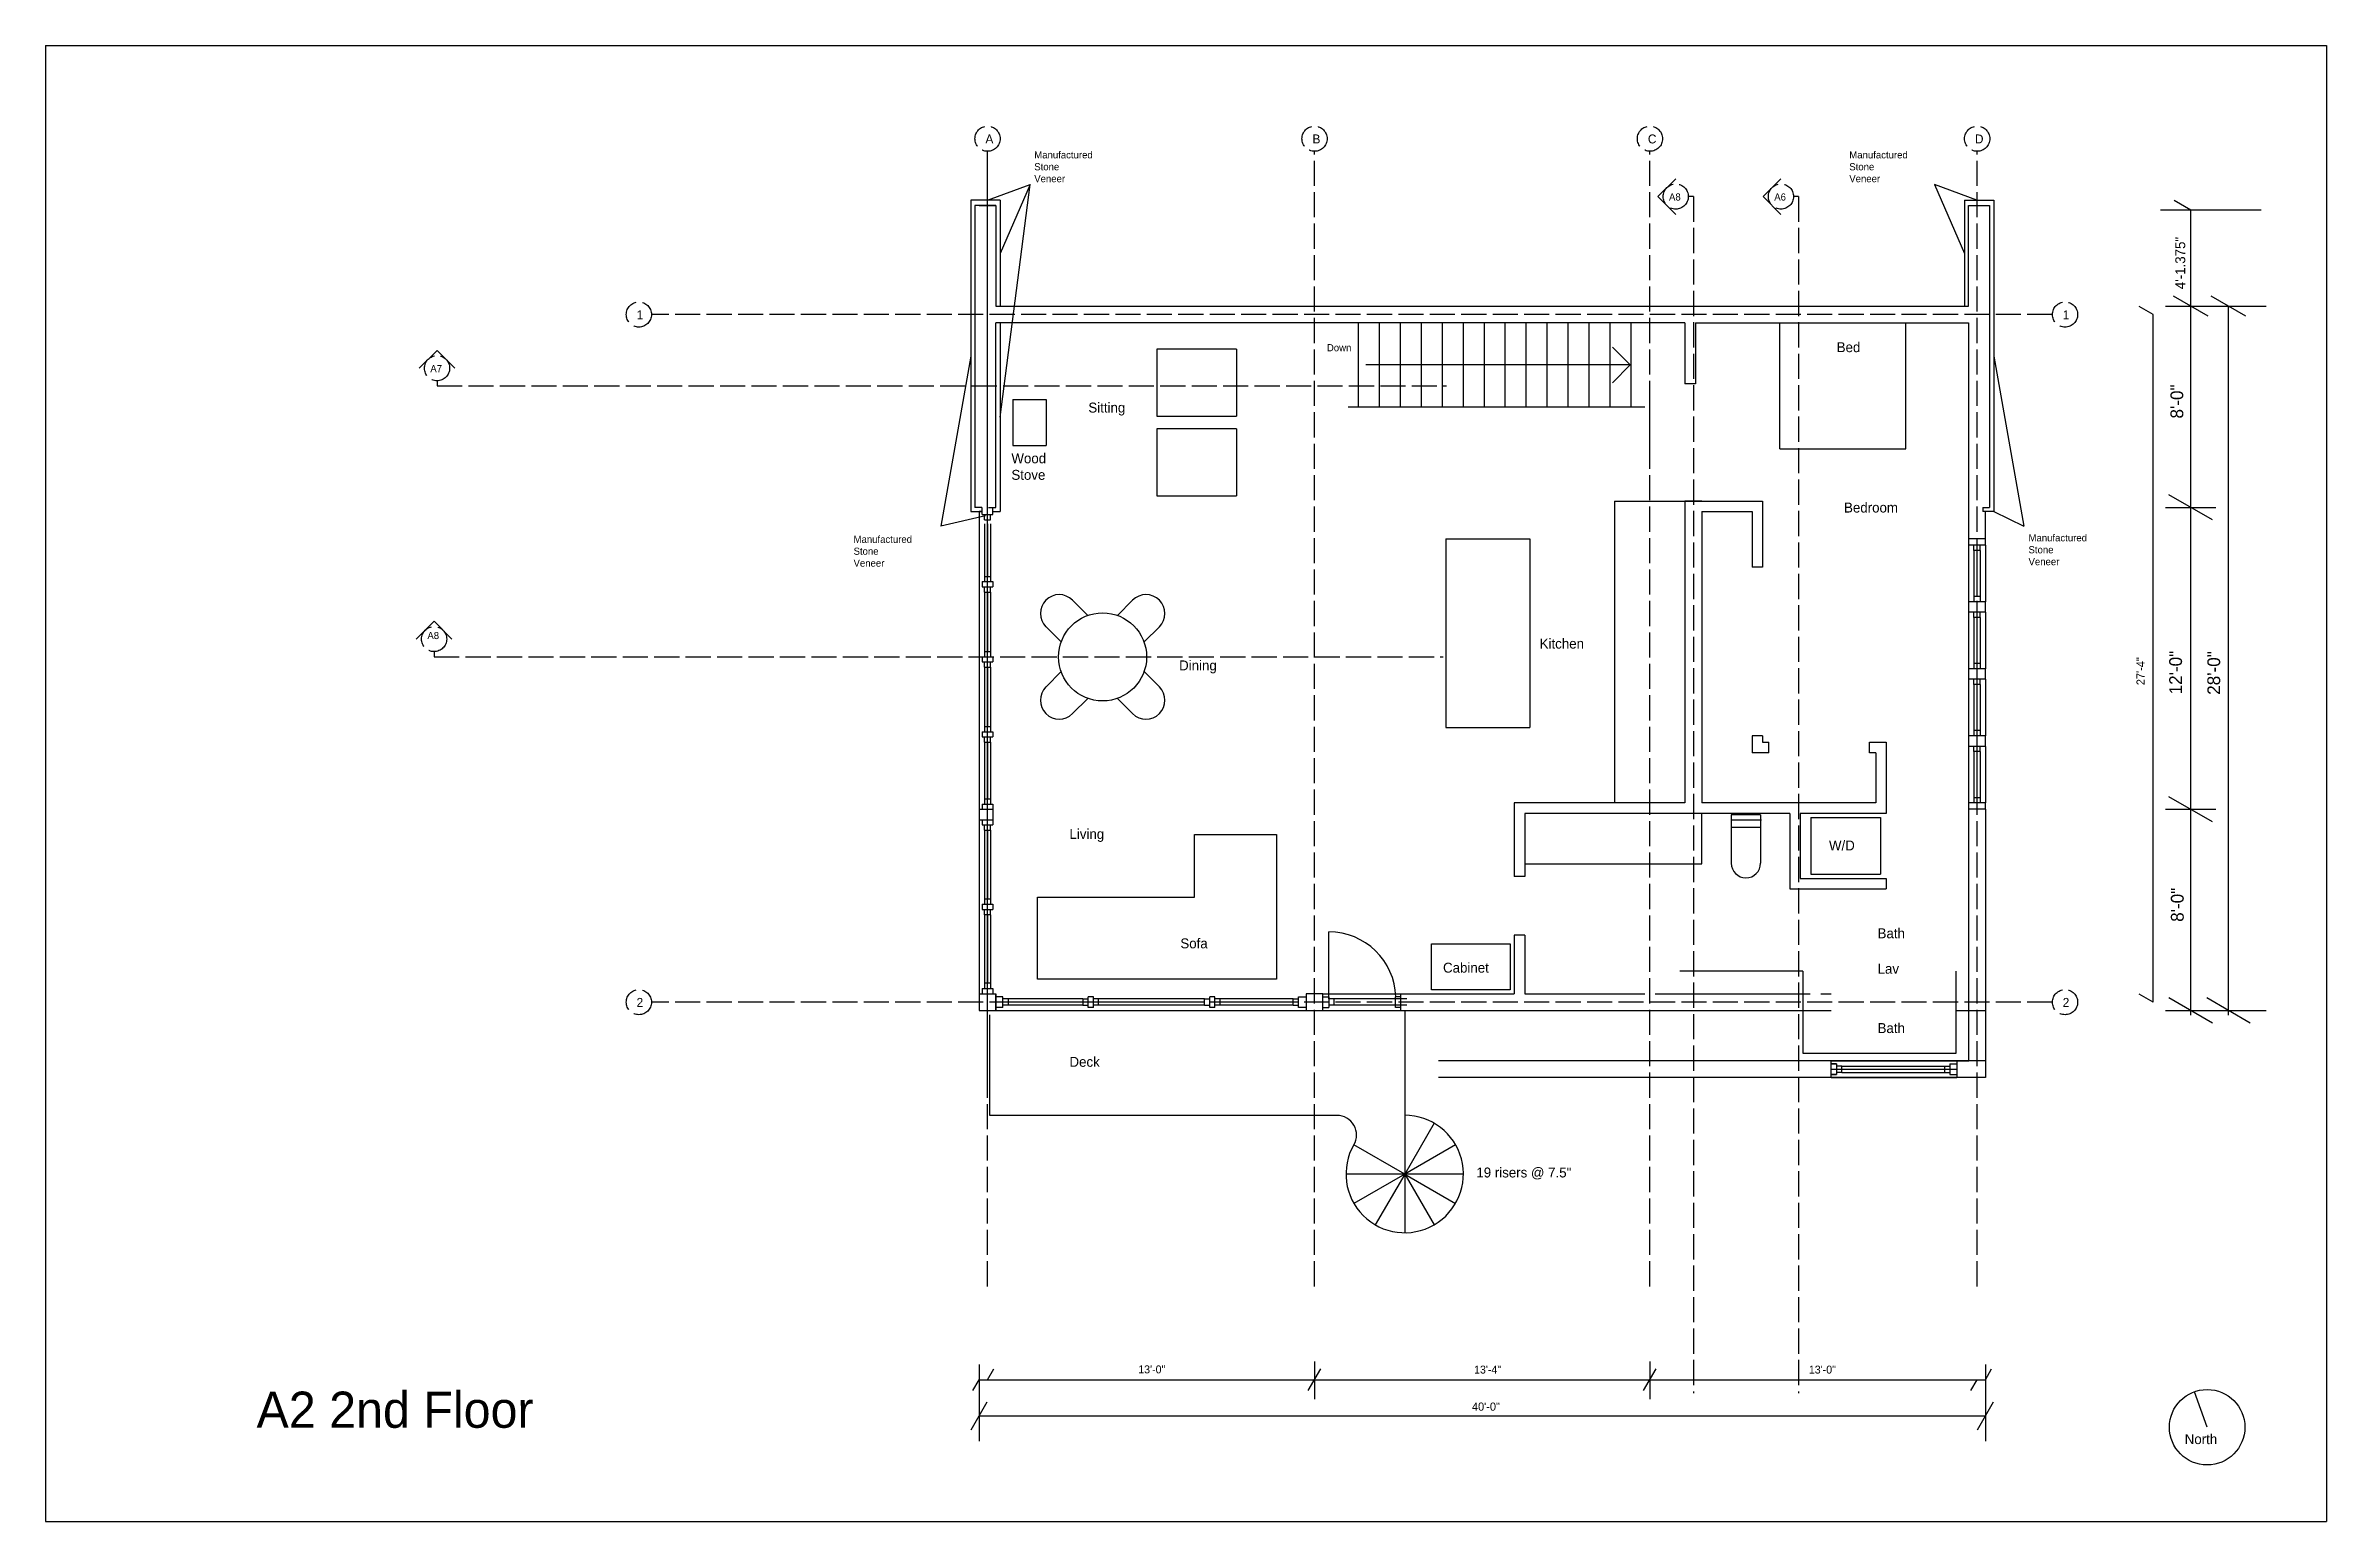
# Model space of a CAD drawing. Header units: inches. Extents: x -5028 to 8475, y 452 to 3434.
# Drawn here: x -2630 to -1542, y 1971 to 2675 of the extents above; entities that cross this region are included whole.
import ezdxf

# ---------------------------------------------------------------- set-up
doc = ezdxf.new("R2010")
doc.units = ezdxf.units.IN
doc.header["$MEASUREMENT"] = 0
doc.linetypes.add('ACAD_ISO02W100', pattern=[15, 12, -3])
for name, color, linetype in [('const', 7, 'Continuous'), ('e1', 7, 'Continuous'), ('e2', 251, 'Continuous'), ('glass', 172, 'Continuous'), ('grid', 252, 'ACAD_ISO02W100'), ('millwork', 253, 'Continuous'), ('sills', 105, 'Continuous'), ('stairs', 140, 'Continuous'), ('walls', 7, 'Continuous')]:
    doc.layers.add(name, color=color, linetype=linetype)

msp = doc.modelspace()

# ---------------------------------------------------------------- texts
at = {"layer": 'const', "attachment_point": 1}
for s, insert, char_height, width in [('A', (-2182, 2632.4), 4.26, 1625.197), ('\\pt3.4098;Manufactured^JStone^JVeneer', (-2158.7, 2624.4), 3.41, 1300.158), ('B', (-2026, 2632.4), 4.26, 1625.197), ('C', (-1866, 2632.4), 4.26, 1625.197), ('\\pt3.4098;Manufactured^JStone^JVeneer', (-1769.9, 2624.4), 3.41, 1300.158), ('D', (-1710, 2632.4), 4.26, 1625.197), ('A8', (-1855.9, 2604.3), 3.41, 1300.158), ('A6', (-1805.7, 2604.3), 3.41, 1300.158), ('1', (-2348.4, 2548.5), 4.26, 1625.197), ('1', (-1668.1, 2548.5), 4.26, 1625.197), ('\\pt3.4098;Down', (-2019.1, 2532.4), 3.41, 1300.158), ('Bed', (-1775.9, 2533.3), 4.74, 1805.775), ('A7', (-2446.8, 2522.4), 3.41, 1300.158), ('Sitting', (-2132.9, 2504.5), 4.74, 1805.775), ('Wood^JStove', (-2169.6, 2480.3), 4.736, 1805.775), ('\\PBedroom', (-1772.4, 2464.7), 4.74, 1805.775), ('\\pt3.4098;Manufactured^JStone^JVeneer', (-2244.9, 2441), 3.41, 1300.158), ('\\pt3.4098;Manufactured^JStone^JVeneer', (-1684.4, 2441.7), 3.41, 1300.158), ('A8', (-2448.2, 2395.1), 3.41, 1300.158), ('\\PKitchen', (-1917.6, 2399.8), 4.74, 1805.775), ('\\PDining', (-2089.6, 2389.4), 4.74, 1805.775), ('Living', (-2141.9, 2301.1), 4.74, 1805.775), ('W/D', (-1779.6, 2295.6), 4.74, 1805.775), ('Bath', (-1756.4, 2253.7), 4.74, 1805.775), ('Sofa', (-2089, 2248.9), 4.74, 1805.775), ('Cabinet', (-1963.7, 2237.3), 4.74, 1805.775), ('Lav', (-1756.4, 2236.8), 4.74, 1805.775), ('2', (-2348.4, 2220.5), 4.26, 1625.197), ('2', (-1668.1, 2220.5), 4.26, 1625.197), ('Bath', (-1756.4, 2208.5), 4.74, 1805.775), ('Deck', (-2141.9, 2192.4), 4.74, 1805.775), ('19 risers @ 7.5"', (-1947.8, 2139.6), 4.736, 1805.775), ('13\'-0"', (-2109.1, 2045.2), 3.79, 1444.62), ('13\'-4"', (-1948.9, 2045.1), 3.79, 1444.62), ('13\'-0"', (-1789.2, 2045.1), 3.79, 1444.62), ('A2 2nd Floor', (-2529.7, 2032.7), 17.262, 6582.049), ('40\'-0"', (-1949.9, 2027.5), 3.91, 1491.22), ('North', (-1609.9, 2012.4), 4.74, 1805.775)]:
    msp.add_mtext(s, dxfattribs=dict(at, insert=insert, char_height=char_height, width=width))
at = {"layer": 'const', "attachment_point": 1, "rotation": 90}
for s, insert, char_height, width in [('4\'-1.375"', (-1614.4, 2558.6), 4.74, 1805.775), ('8\'-0"', (-1616.7, 2496.9), 6.11, 2330.032), ('27\'-4"', (-1632.9, 2369.7), 3.91, 1491.22), ('12\'-0"', (-1617.3, 2365.3), 6.11, 2330.032), ('28\'-0"', (-1599.1, 2365.1), 6.11, 2330.032), ('8\'-0"', (-1616.5, 2256.8), 6.11, 2330.032)]:
    msp.add_mtext(s, dxfattribs=dict(at, insert=insert, char_height=char_height, width=width))

# ---------------------------------------------------------------- linework, layer by layer
for p, q in [((-2630.3, 2674.8), (-1542.3, 2674.8)), ((-2630.3, 2674.8), (-2630.3, 1970.8)), ((-1542.3, 2674.8), (-1542.3, 1970.8)), ((-2630.3, 1970.8), (-1542.3, 1970.8))]:
    msp.add_line(p, q)
at = {"layer": 'const'}
for p, q in [((-1607, 2596.3), (-1614.9, 2600.9)), ((-1573.4, 2596.3), (-1621.4, 2596.3)), ((-1607, 2212.3), (-1607, 2596.3)), ((-1625, 2546.5), (-1631.6, 2550.3)), ((-1625, 2218.5), (-1625, 2546.5)), ((-1619, 2550.5), (-1571, 2550.5)), ((-1598.7, 2545.7), (-1615.3, 2555.3)), ((-1580.7, 2545.7), (-1597.3, 2555.3)), ((-1589, 2212.3), (-1589, 2550.5)), ((-1596.6, 2448.5), (-1617.4, 2460.5)), ((-1619, 2454.5), (-1595, 2454.5)), ((-1619, 2310.5), (-1595, 2310.5)), ((-1596.6, 2304.5), (-1617.4, 2316.5)), ((-1625, 2218.5), (-1631.6, 2222.3)), ((-1596.6, 2208.5), (-1617.4, 2220.5)), ((-1578.6, 2208.5), (-1599.4, 2220.5)), ((-1619, 2214.5), (-1571, 2214.5)), ((-2185, 2045.7), (-2185, 2009.1)), ((-1705, 2045.7), (-1705, 2009.1)), ((-2188, 2033.2), (-2185, 2038.4)), ((-2185, 2038.4), (-1705, 2038.4)), ((-2181, 2038.4), (-2178, 2043.6)), ((-2028, 2033.2), (-2022, 2043.6)), ((-1868, 2033.2), (-1862, 2043.6)), ((-1711.9, 2033.2), (-1708.9, 2038.4)), ((-1705, 2038.4), (-1702, 2043.6)), ((-2188.8, 2014.5), (-2181.1, 2027.8)), ((-1708.8, 2014.5), (-1701.1, 2027.8)), ((-2185, 2021.1), (-1705, 2021.1))]:
    msp.add_line(p, q, dxfattribs=at)
at = {"layer": 'e1'}
for p, q in [((-1705, 2436.5), (-1705, 2452.5)), ((-1705, 2404.5), (-1705, 2409.5)), ((-1705, 2372.5), (-1705, 2377.5)), ((-1705, 2340.5), (-1705, 2345.5)), ((-1705, 2310.5), (-1712.9, 2310.5)), ((-1705, 2310.5), (-1705, 2313.5)), ((-1705, 2310.5), (-1705, 2214.5)), ((-1983.8, 2222.5), (-1929.7, 2222.5)), ((-1924.7, 2222.5), (-1867.5, 2222.5)), ((-1862.5, 2222.5), (-1788.5, 2222.5)), ((-1783.5, 2222.5), (-1778.5, 2222.5)), ((-1983.8, 2214.5), (-1778.5, 2214.5)), ((-1718.6, 2214.5), (-1705, 2214.5)), ((-1718.6, 2190.5), (-1712.9, 2190.5))]:
    msp.add_line(p, q, dxfattribs=at)
msp.add_circle((-1599.2, 2015.7), 18, dxfattribs=at)
at = {"layer": 'e2'}
for p, q in [((-1844.3, 2602.8), (-1846.7, 2602.8)), ((-1794.1, 2602.8), (-1796.5, 2602.8)), ((-2185, 2452.5), (-2185, 2310.5)), ((-2185, 2305.5), (-2185, 2222.5)), ((-2177, 2214.5), (-2029, 2214.5)), ((-2021, 2214.5), (-1983.8, 2214.5)), ((-1978.2, 2214.5), (-1869, 2214.5))]:
    msp.add_line(p, q, dxfattribs=at)
at = {"layer": 'glass'}
for p, q in [((-2182.5, 2446.6), (-2182.5, 2421.6)), ((-2179.5, 2446.6), (-2179.5, 2421.6)), ((-1710.5, 2434), (-1710.5, 2412)), ((-1707.5, 2434), (-1707.5, 2412)), ((-2182.5, 2414.1), (-2182.5, 2385.8)), ((-2179.5, 2414.1), (-2179.5, 2385.8)), ((-1710.5, 2402), (-1710.5, 2380)), ((-1707.5, 2402), (-1707.5, 2380)), ((-2182.5, 2378.3), (-2182.5, 2350)), ((-2179.5, 2378.3), (-2179.5, 2350)), ((-1710.5, 2370), (-1710.5, 2348)), ((-1707.5, 2370), (-1707.5, 2348)), ((-2182.5, 2342.5), (-2182.5, 2315.5)), ((-2179.5, 2342.5), (-2179.5, 2315.5)), ((-1710.5, 2338), (-1710.5, 2316)), ((-1707.5, 2338), (-1707.5, 2316)), ((-2182.5, 2300.5), (-2182.5, 2267.7)), ((-2179.5, 2300.5), (-2179.5, 2267.7)), ((-2182.5, 2260.2), (-2182.5, 2227.5)), ((-2179.5, 2260.2), (-2179.5, 2227.5)), ((-2135.5, 2220), (-2171.2, 2220)), ((-2077.5, 2220), (-2128, 2220)), ((-2035.2, 2220), (-2070, 2220)), ((-1981, 2220), (-2015.7, 2220)), ((-2135.5, 2217), (-2171.2, 2217)), ((-2077.5, 2217), (-2128, 2217)), ((-2035.2, 2217), (-2070, 2217)), ((-1981, 2217), (-2015.7, 2217)), ((-1773.5, 2188), (-1724.4, 2188)), ((-1773.5, 2185), (-1724.4, 2185))]:
    msp.add_line(p, q, dxfattribs=at)
at = {"layer": 'grid'}
for p, q in [((-2181, 2082.9), (-2181, 2624.4)), ((-2181, 2179.9), (-2181, 2624.4)), ((-2025, 2082.9), (-2025, 2624.4)), ((-1865, 2082.9), (-1865, 2624.4)), ((-1708.9, 2082.9), (-1708.9, 2624.4)), ((-1844.3, 2602.8), (-1844.3, 2031.9)), ((-1794.1, 2602.8), (-1794.1, 2031.9)), ((-1673, 2546.5), (-2341.3, 2546.5)), ((-2443.6, 2514.9), (-2443.6, 2512.5)), ((-2443.6, 2512.5), (-1962.1, 2512.5)), ((-2445, 2385.7), (-2445, 2383.2)), ((-2445, 2383.2), (-1963.6, 2383.2)), ((-1673, 2218.5), (-2341.3, 2218.5))]:
    msp.add_line(p, q, dxfattribs=at)
for centre in [(-2181, 2630.4), (-2025, 2630.4), (-1865, 2630.4), (-1708.9, 2630.4), (-1852.7, 2602.8), (-1802.5, 2602.8), (-2347.3, 2546.5), (-1667, 2546.5), (-2443.6, 2520.9), (-2445, 2391.7), (-2347.3, 2218.5), (-1667, 2218.5)]:
    msp.add_circle(centre, 6, dxfattribs=at)
at = {"layer": 'millwork'}
for p, q in [((-2181, 2601), (-2160.7, 2608.5)), ((-2160.7, 2608.5), (-2175, 2575.7)), ((-2175, 2497.5), (-2160.7, 2608.5)), ((-1709, 2601), (-1729.2, 2608.5)), ((-1729.2, 2608.5), (-1715, 2575.7)), ((-1713, 2550.5), (-1713, 2598.5)), ((-1803, 2482.5), (-1803, 2542.5)), ((-1743, 2482.5), (-1743, 2542.5)), ((-2189, 2526.7), (-2203.2, 2445.6)), ((-2100.2, 2530), (-2100.2, 2498)), ((-2062.2, 2530), (-2100.2, 2530)), ((-2062.2, 2530), (-2062.2, 2498)), ((-1701, 2526.7), (-1686.7, 2445.6)), ((-2169, 2506), (-2169, 2484)), ((-2169, 2506), (-2153, 2506)), ((-2153, 2506), (-2153, 2484)), ((-2100.2, 2498), (-2062.2, 2498)), ((-2062.2, 2492), (-2100.2, 2492)), ((-2100.2, 2492), (-2100.2, 2460)), ((-2062.2, 2492), (-2062.2, 2460)), ((-2169, 2484), (-2153, 2484)), ((-1803, 2482.5), (-1743, 2482.5)), ((-2100.2, 2460), (-2062.2, 2460)), ((-2182, 2450.5), (-2203.2, 2445.6)), ((-1881.9, 2457.5), (-1881.9, 2313.5)), ((-1881.9, 2457.5), (-1848.3, 2457.5)), ((-1701, 2452.5), (-1686.7, 2445.6)), ((-2181, 2446.6), (-2181, 2421.6)), ((-1962.3, 2439.5), (-1962.3, 2349.5)), ((-1962.3, 2439.5), (-1922.3, 2439.5)), ((-1922.3, 2439.5), (-1922.3, 2349.5)), ((-1713, 2436.5), (-1713, 2409.5)), ((-1709, 2434), (-1709, 2412)), ((-1705, 2436.5), (-1705, 2409.5)), ((-2181, 2414.1), (-2181, 2385.8)), ((-2140.4, 2410.3), (-2133.1, 2403)), ((-2111.8, 2410.3), (-2119, 2403)), ((-2153.1, 2397.5), (-2145.9, 2390.3)), ((-2099, 2397.5), (-2106.3, 2390.3)), ((-1713, 2404.5), (-1713, 2377.5)), ((-1709, 2402), (-1709, 2380)), ((-1705, 2404.5), (-1705, 2377.5)), ((-2181, 2378.3), (-2181, 2350)), ((-2153.1, 2368.9), (-2145.9, 2376.2)), ((-2099, 2368.9), (-2106.3, 2376.2)), ((-1713, 2372.5), (-1713, 2345.5)), ((-1705, 2372.5), (-1705, 2345.5)), ((-2140.4, 2356.2), (-2133.1, 2363.4)), ((-2111.8, 2356.2), (-2119, 2363.4)), ((-1709, 2370), (-1709, 2348)), ((-2181, 2342.5), (-2181, 2315.5)), ((-1962.3, 2349.5), (-1922.3, 2349.5)), ((-1713, 2340.5), (-1713, 2313.5)), ((-1705, 2340.5), (-1705, 2313.5)), ((-1709, 2338), (-1709, 2312.5)), ((-1709, 2338), (-1709, 2316)), ((-1840.3, 2284.5), (-1840.3, 2308.5)), ((-1826.2, 2307.8), (-1826.2, 2284.8)), ((-1812.2, 2307.8), (-1826.2, 2307.8)), ((-1812.2, 2307.8), (-1812.2, 2284.8)), ((-2181, 2300.5), (-2181, 2267.7)), ((-1826.2, 2305.5), (-1811.8, 2305.5)), ((-1812.2, 2301.8), (-1826.2, 2301.8)), ((-1788.3, 2306.5), (-1755, 2306.5)), ((-1788.3, 2306.5), (-1788.3, 2279.5)), ((-1755, 2306.5), (-1755, 2279.5)), ((-1924.7, 2284.5), (-1840.3, 2284.5)), ((-1788.3, 2279.5), (-1755, 2279.5)), ((-2181, 2260.2), (-2181, 2227.5)), ((-2018.2, 2220), (-2018.2, 2252)), ((-1792, 2233.2), (-1850.8, 2233.2)), ((-2180, 2212.5), (-2180, 2164.5)), ((-2135.5, 2218.5), (-2171.2, 2218.5)), ((-2077.5, 2218.5), (-2128, 2218.5)), ((-2035.2, 2218.5), (-2070, 2218.5)), ((-1982, 2214.5), (-1982, 2163)), ((-1778.5, 2190.5), (-1718.6, 2190.5)), ((-1778.5, 2186.5), (-1718.7, 2186.5)), ((-1778.5, 2182.5), (-1718.6, 2182.5)), ((-2180, 2164.5), (-2014.3, 2164.5)), ((-1968, 2160.7), (-1982, 2136.5)), ((-1982, 2136.5), (-2006.2, 2150.5)), ((-1957.7, 2150.5), (-1982, 2136.5)), ((-1954, 2136.5), (-2010, 2136.5)), ((-1982, 2136.5), (-2006.2, 2122.5)), ((-1982, 2136.5), (-1996, 2112.2)), ((-1982, 2136.5), (-1957.7, 2122.5)), ((-1982, 2136.5), (-1968, 2112.2))]:
    msp.add_line(p, q, dxfattribs=at)
for points in [[(-2043.2, 2229.5), (-2157.2, 2229.5), (-2157.2, 2268.5), (-2082.2, 2268.5), (-2082.2, 2298.5), (-2043.2, 2298.5), (-2043.2, 2229.5)], [(-1969.2, 2224.3), (-1969.2, 2246.3), (-1931.7, 2246.3), (-1931.7, 2224.3), (-1969.2, 2224.3)], [(-1792, 2233.2), (-1792, 2194.2), (-1719, 2194.2), (-1719, 2233.2)]]:
    msp.add_lwpolyline(points, dxfattribs=at)
for centre, radius, start, end in [((-2146.8, 2403.9), 9, 45, 225), ((-2105.4, 2403.9), 9, 315, 135), ((-2146.8, 2362.5), 9, 135, 315), ((-2105.4, 2362.5), 9, 225, 45), ((-1819.2, 2284.8), 7, 180, 0), ((-2018.2, 2220), 32, 1.7908, 90), ((-2014.3, 2155.1), 9.33, 330, 90), ((-1982, 2136.5), 28, 150, 90)]:
    msp.add_arc(centre, radius, start, end, dxfattribs=at)
at = {"layer": 'sills'}
msp.add_line((-2021, 2222.5), (-1983.8, 2222.5), dxfattribs=at)
at = {"layer": 'stairs'}
for p, q in [((-2004, 2502.5), (-2004, 2542.5)), ((-1994, 2502.5), (-1994, 2542.5)), ((-1984, 2502.5), (-1984, 2542.5)), ((-1974, 2502.5), (-1974, 2542.5)), ((-1964, 2502.5), (-1964, 2542.5)), ((-1954, 2502.5), (-1954, 2542.5)), ((-1944, 2502.5), (-1944, 2542.5)), ((-1934, 2502.5), (-1934, 2542.5)), ((-1924, 2502.5), (-1924, 2542.5)), ((-1914, 2502.5), (-1914, 2542.5)), ((-1904, 2502.5), (-1904, 2542.5)), ((-1894, 2502.5), (-1894, 2542.5)), ((-1884, 2502.5), (-1884, 2542.5)), ((-1874, 2502.5), (-1874, 2542.5)), ((-2009, 2502.5), (-1867.5, 2502.5))]:
    msp.add_line(p, q, dxfattribs=at)
at = {"layer": 'walls'}
for p, q in [((-1852.7, 2611.3), (-1861.2, 2602.8)), ((-1802.5, 2611.3), (-1811, 2602.8)), ((-2189, 2601), (-2189, 2452.5)), ((-2175, 2601), (-2189, 2601)), ((-2175, 2601), (-2175, 2550.5)), ((-1852.7, 2594.3), (-1861.2, 2602.8)), ((-1802.5, 2594.3), (-1811, 2602.8)), ((-1715, 2601), (-1715, 2550.5)), ((-1715, 2601), (-1701, 2601)), ((-1701, 2601), (-1701, 2452.5)), ((-2177, 2598.5), (-2187, 2598.5)), ((-2187, 2598.5), (-2187, 2454.5)), ((-2185, 2598.5), (-2177, 2598.5)), ((-2177, 2598.5), (-2177, 2550.5)), ((-1713, 2598.5), (-1703, 2598.5)), ((-1703, 2598.5), (-1703, 2454.5)), ((-2177, 2550.5), (-1713, 2550.5)), ((-2177, 2454.5), (-2177, 2542.5)), ((-1848.3, 2542.5), (-2177, 2542.5)), ((-2175, 2542.5), (-2175, 2452.5)), ((-1848.3, 2542.5), (-1848.3, 2513.5)), ((-1843.3, 2542.5), (-1713, 2542.5)), ((-1843.3, 2542.5), (-1843.3, 2513.5)), ((-1713, 2542.5), (-1713, 2436.5)), ((-2452.1, 2520.9), (-2443.6, 2529.4)), ((-2435.1, 2520.9), (-2443.6, 2529.4)), ((-1874.4, 2522.5), (-1882.9, 2530.9)), ((-1874.4, 2522.5), (-2000.5, 2522.5)), ((-1874.4, 2522.5), (-1882.9, 2514)), ((-1843.3, 2513.5), (-1848.3, 2513.5)), ((-1865, 2478.5), (-1865, 2510.5)), ((-2189, 2452.5), (-2183.7, 2452.5)), ((-2183.7, 2454.5), (-2187, 2454.5)), ((-2183.5, 2452.5), (-2185, 2452.5)), ((-2183.5, 2451.1), (-2183.5, 2454.5)), ((-2183.5, 2451.1), (-2178.5, 2451.1)), ((-2182.5, 2448.6), (-2182.5, 2451.1)), ((-2182.5, 2448.6), (-2179.5, 2448.6)), ((-2180.5, 2454.5), (-2177, 2454.5)), ((-2179.5, 2448.6), (-2179.5, 2451.1)), ((-2178.5, 2451.1), (-2178.5, 2454.5)), ((-2178.5, 2452.5), (-2175, 2452.5)), ((-1848.3, 2457.5), (-1848.3, 2313.5)), ((-1848.3, 2457.5), (-1811.3, 2457.5)), ((-1840.3, 2457.5), (-1848.3, 2457.5)), ((-1840.3, 2452.5), (-1840.3, 2313.5)), ((-1840.3, 2452.5), (-1816.3, 2452.5)), ((-1816.3, 2452.5), (-1816.3, 2426)), ((-1811.3, 2457.5), (-1811.3, 2426)), ((-1706.2, 2454.5), (-1703, 2454.5)), ((-1706.2, 2454.5), (-1706.2, 2452.5)), ((-1701, 2452.5), (-1706.2, 2452.5)), ((-1705, 2439.5), (-1713, 2439.5)), ((-1705, 2436.5), (-1713, 2436.5)), ((-1710.5, 2434), (-1710.5, 2436.5)), ((-1707.5, 2434), (-1710.5, 2434)), ((-1707.5, 2434), (-1707.5, 2436.5)), ((-2183.5, 2419.1), (-2178.5, 2419.1)), ((-2183.5, 2419.1), (-2183.5, 2416.6)), ((-2183.5, 2416.6), (-2178.5, 2416.6)), ((-2182.5, 2421.6), (-2182.5, 2419.1)), ((-2182.5, 2421.6), (-2179.5, 2421.6)), ((-2182.5, 2414.1), (-2182.5, 2416.6)), ((-2179.5, 2421.6), (-2179.5, 2419.1)), ((-2179.5, 2414.1), (-2179.5, 2416.6)), ((-2178.5, 2419.1), (-2178.5, 2416.6)), ((-1811.3, 2426), (-1816.3, 2426)), ((-2182.5, 2414.1), (-2179.5, 2414.1)), ((-1713, 2409.5), (-1713, 2404.5)), ((-1705, 2409.5), (-1713, 2409.5)), ((-1707.5, 2412), (-1710.5, 2412)), ((-1710.5, 2412), (-1710.5, 2409.5)), ((-1707.5, 2412), (-1707.5, 2409.5)), ((-2453.5, 2391.7), (-2445, 2400.2)), ((-2436.6, 2391.7), (-2445, 2400.2)), ((-1705, 2404.5), (-1713, 2404.5)), ((-1710.5, 2402), (-1710.5, 2404.5)), ((-1707.5, 2402), (-1710.5, 2402)), ((-1707.5, 2402), (-1707.5, 2404.5)), ((-2183.5, 2383.3), (-2178.5, 2383.3)), ((-2183.5, 2383.3), (-2183.5, 2380.8)), ((-2182.5, 2385.8), (-2182.5, 2383.3)), ((-2182.5, 2385.8), (-2179.5, 2385.8)), ((-2179.5, 2385.8), (-2179.5, 2383.3)), ((-2178.5, 2383.3), (-2178.5, 2380.8)), ((-2183.5, 2380.8), (-2178.5, 2380.8)), ((-2182.5, 2378.3), (-2182.5, 2380.8)), ((-2182.5, 2378.3), (-2179.5, 2378.3)), ((-2179.5, 2378.3), (-2179.5, 2380.8)), ((-1713, 2377.5), (-1713, 2372.5)), ((-1705, 2377.5), (-1713, 2377.5)), ((-1705, 2372.5), (-1713, 2372.5)), ((-1707.5, 2380), (-1710.5, 2380)), ((-1710.5, 2380), (-1710.5, 2377.5)), ((-1710.5, 2370), (-1710.5, 2372.5)), ((-1707.5, 2380), (-1707.5, 2377.5)), ((-1707.5, 2370), (-1707.5, 2372.5)), ((-1707.5, 2370), (-1710.5, 2370)), ((-2183.5, 2347.5), (-2178.5, 2347.5)), ((-2183.5, 2347.5), (-2183.5, 2345)), ((-2183.5, 2345), (-2178.5, 2345)), ((-2182.5, 2350), (-2182.5, 2347.5)), ((-2182.5, 2350), (-2179.5, 2350)), ((-2182.5, 2342.5), (-2182.5, 2345)), ((-2182.5, 2342.5), (-2179.5, 2342.5)), ((-2179.5, 2350), (-2179.5, 2347.5)), ((-2179.5, 2342.5), (-2179.5, 2345)), ((-2178.5, 2347.5), (-2178.5, 2345)), ((-1811.3, 2345.5), (-1816.3, 2345.5)), ((-1816.3, 2345.5), (-1816.3, 2337.5)), ((-1811.3, 2345.5), (-1811.3, 2342.5)), ((-1811.3, 2342.5), (-1808.3, 2342.5)), ((-1808.3, 2337.5), (-1808.3, 2342.5)), ((-1760.3, 2342.5), (-1752.3, 2342.5)), ((-1760.3, 2337.5), (-1760.3, 2342.5)), ((-1752.3, 2342.5), (-1752.3, 2308.5)), ((-1705, 2345.5), (-1713, 2345.5)), ((-1713, 2345.5), (-1713, 2340.5)), ((-1705, 2340.5), (-1713, 2340.5)), ((-1707.5, 2348), (-1710.5, 2348)), ((-1710.5, 2348), (-1710.5, 2345.5)), ((-1710.5, 2338), (-1710.5, 2340.5)), ((-1707.5, 2348), (-1707.5, 2345.5)), ((-1707.5, 2338), (-1707.5, 2340.5)), ((-1808.3, 2337.5), (-1816.3, 2337.5)), ((-1757.3, 2337.5), (-1760.3, 2337.5)), ((-1757.3, 2337.5), (-1757.3, 2313.5)), ((-1707.5, 2338), (-1710.5, 2338)), ((-2185, 2310.5), (-2178.5, 2310.5)), ((-2185, 2310.5), (-2185, 2305.5)), ((-2183.5, 2313), (-2178.5, 2313)), ((-2183.5, 2313), (-2183.5, 2310.5)), ((-2182.5, 2315.5), (-2179.5, 2315.5)), ((-2182.5, 2315.5), (-2182.5, 2313)), ((-2179.5, 2315.5), (-2179.5, 2313)), ((-2178.5, 2313), (-2178.5, 2303)), ((-1929.7, 2313.5), (-1929.7, 2278.5)), ((-1848.3, 2313.5), (-1929.7, 2313.5)), ((-1798.3, 2308.5), (-1924.7, 2308.5)), ((-1924.7, 2308.5), (-1924.7, 2278.5)), ((-1757.3, 2313.5), (-1840.3, 2313.5)), ((-1798.3, 2308.5), (-1798.3, 2272.5)), ((-1793.3, 2308.5), (-1793.3, 2277.5)), ((-1752.3, 2308.5), (-1793.3, 2308.5)), ((-1705, 2313.5), (-1713, 2313.5)), ((-1712.9, 2190.5), (-1712.9, 2313.5)), ((-1707.5, 2316), (-1710.5, 2316)), ((-1710.5, 2316), (-1710.5, 2313.5)), ((-1707.5, 2316), (-1707.5, 2313.5)), ((-2185, 2305.5), (-2178.5, 2305.5)), ((-2183.5, 2305.5), (-2183.5, 2303)), ((-2183.5, 2303), (-2178.5, 2303)), ((-2182.5, 2300.5), (-2182.5, 2303)), ((-2182.5, 2300.5), (-2179.5, 2300.5)), ((-2179.5, 2300.5), (-2179.5, 2303)), ((-1924.7, 2278.5), (-1929.7, 2278.5)), ((-1793.3, 2277.5), (-1752.3, 2277.5)), ((-1752.3, 2277.5), (-1752.3, 2272.5)), ((-2183.5, 2265.2), (-2178.5, 2265.2)), ((-2183.5, 2265.2), (-2183.5, 2262.7)), ((-2182.5, 2267.7), (-2182.5, 2265.2)), ((-2182.5, 2267.7), (-2179.5, 2267.7)), ((-2179.5, 2267.7), (-2179.5, 2265.2)), ((-2178.5, 2265.2), (-2178.5, 2262.7)), ((-1798.3, 2272.5), (-1752.3, 2272.5)), ((-2183.5, 2262.7), (-2178.5, 2262.7)), ((-2182.5, 2260.2), (-2182.5, 2262.7)), ((-2179.5, 2260.2), (-2182.5, 2260.2)), ((-2179.5, 2260.2), (-2179.5, 2262.7)), ((-1924.7, 2250.5), (-1929.7, 2250.5)), ((-1929.7, 2250.5), (-1929.7, 2222.5)), ((-1924.7, 2250.5), (-1924.7, 2222.5)), ((-2185, 2222.5), (-2177, 2222.5)), ((-2185, 2222.5), (-2185, 2214.5)), ((-2183.5, 2225), (-2178.5, 2225)), ((-2183.5, 2225), (-2183.5, 2222.5)), ((-2179.5, 2227.5), (-2182.5, 2227.5)), ((-2182.5, 2227.5), (-2182.5, 2225)), ((-2179.5, 2227.5), (-2179.5, 2225)), ((-2178.5, 2225), (-2178.5, 2222.5)), ((-2177, 2222.5), (-2177, 2214.5)), ((-2177, 2214.5), (-2177, 2222.5)), ((-2173.7, 2221), (-2177, 2221)), ((-2173.7, 2216), (-2173.7, 2221)), ((-2171.2, 2220), (-2173.7, 2220)), ((-2171.2, 2220), (-2171.2, 2217)), ((-2135.5, 2220), (-2133, 2220)), ((-2135.5, 2220), (-2135.5, 2217)), ((-2133, 2216), (-2133, 2221)), ((-2130.5, 2221), (-2133, 2221)), ((-2130.5, 2216), (-2130.5, 2221)), ((-2128, 2220), (-2130.5, 2220)), ((-2128, 2217), (-2128, 2220)), ((-2077.5, 2220), (-2075, 2220)), ((-2077.5, 2217), (-2077.5, 2220)), ((-2075, 2216), (-2075, 2221)), ((-2072.5, 2221), (-2075, 2221)), ((-2072.5, 2216), (-2072.5, 2221)), ((-2070, 2220), (-2072.5, 2220)), ((-2070, 2217), (-2070, 2220)), ((-2035.2, 2217), (-2035.2, 2220)), ((-2035.2, 2220), (-2032.7, 2220)), ((-2032.7, 2216), (-2032.7, 2221)), ((-2032.7, 2221), (-2029, 2221)), ((-2021, 2222.5), (-2029, 2222.5)), ((-2029, 2222.5), (-2029, 2214.5)), ((-2021, 2214.5), (-2021, 2222.5)), ((-2021, 2221), (-2018.2, 2221)), ((-2018.2, 2221), (-2018.2, 2217)), ((-2015.7, 2220), (-2018.2, 2220)), ((-2015.7, 2217), (-2015.7, 2220)), ((-1983.8, 2221), (-1986.3, 2221)), ((-1986.3, 2216), (-1986.3, 2221)), ((-1983.8, 2214.5), (-1983.8, 2222.5)), ((-1983.8, 2222.5), (-1978.2, 2222.5)), ((-2185, 2214.5), (-2177, 2214.5)), ((-2173.7, 2216), (-2177, 2216)), ((-2171.2, 2217), (-2173.7, 2217)), ((-2135.5, 2217), (-2133, 2217)), ((-2130.5, 2216), (-2133, 2216)), ((-2128, 2217), (-2130.5, 2217)), ((-2077.5, 2217), (-2075, 2217)), ((-2072.5, 2216), (-2075, 2216)), ((-2070, 2217), (-2072.5, 2217)), ((-2035.2, 2217), (-2032.7, 2217)), ((-2029, 2216), (-2032.7, 2216)), ((-2029, 2214.5), (-2021, 2214.5)), ((-2021, 2216), (-2018.2, 2216)), ((-2015.7, 2217), (-2018.2, 2217)), ((-2018.2, 2217), (-2018.2, 2216)), ((-1983.8, 2216), (-1986.3, 2216)), ((-1983.8, 2214.5), (-1978.2, 2214.5)), ((-1705, 2214.5), (-1705, 2182.5)), ((-1705, 2190.5), (-1965.9, 2190.5)), ((-1778.5, 2182.5), (-1778.5, 2190.5)), ((-1778.5, 2189), (-1776, 2189)), ((-1776, 2189), (-1778.5, 2189)), ((-1776, 2189), (-1776, 2184)), ((-1773.5, 2188), (-1776, 2188)), ((-1773.5, 2185), (-1773.5, 2188)), ((-1773.5, 2185), (-1773.5, 2188)), ((-1724.4, 2185), (-1724.4, 2188)), ((-1724.4, 2188), (-1721.9, 2188)), ((-1721.9, 2189), (-1721.9, 2184)), ((-1721.9, 2189), (-1718.6, 2189)), ((-1718.6, 2190.5), (-1718.6, 2182.5)), ((-1705, 2182.5), (-1965.9, 2182.5)), ((-1778.5, 2184), (-1776, 2184)), ((-1776, 2184), (-1778.5, 2184)), ((-1773.5, 2185), (-1776, 2185)), ((-1724.4, 2185), (-1721.9, 2185)), ((-1721.9, 2184), (-1718.6, 2184)), ((-1982, 2164.5), (-1982, 2108.5)), ((-2025, 2047), (-2025, 2029.1)), ((-1865, 2047), (-1865, 2029.1)), ((-1599.2, 2015.7), (-1605.3, 2032.6))]:
    msp.add_line(p, q, dxfattribs=at)
msp.add_circle((-2126.1, 2383.2), 21, dxfattribs=at)

msp.set_redraw_order([(e.dxf.handle, doc.entitydb.next_handle()) for e in msp.query("TEXT MTEXT ATTDEF DIMENSION ARC_DIMENSION")])  # texts and dimensions are drawn at this point

doc.saveas('drawing.dxf')
